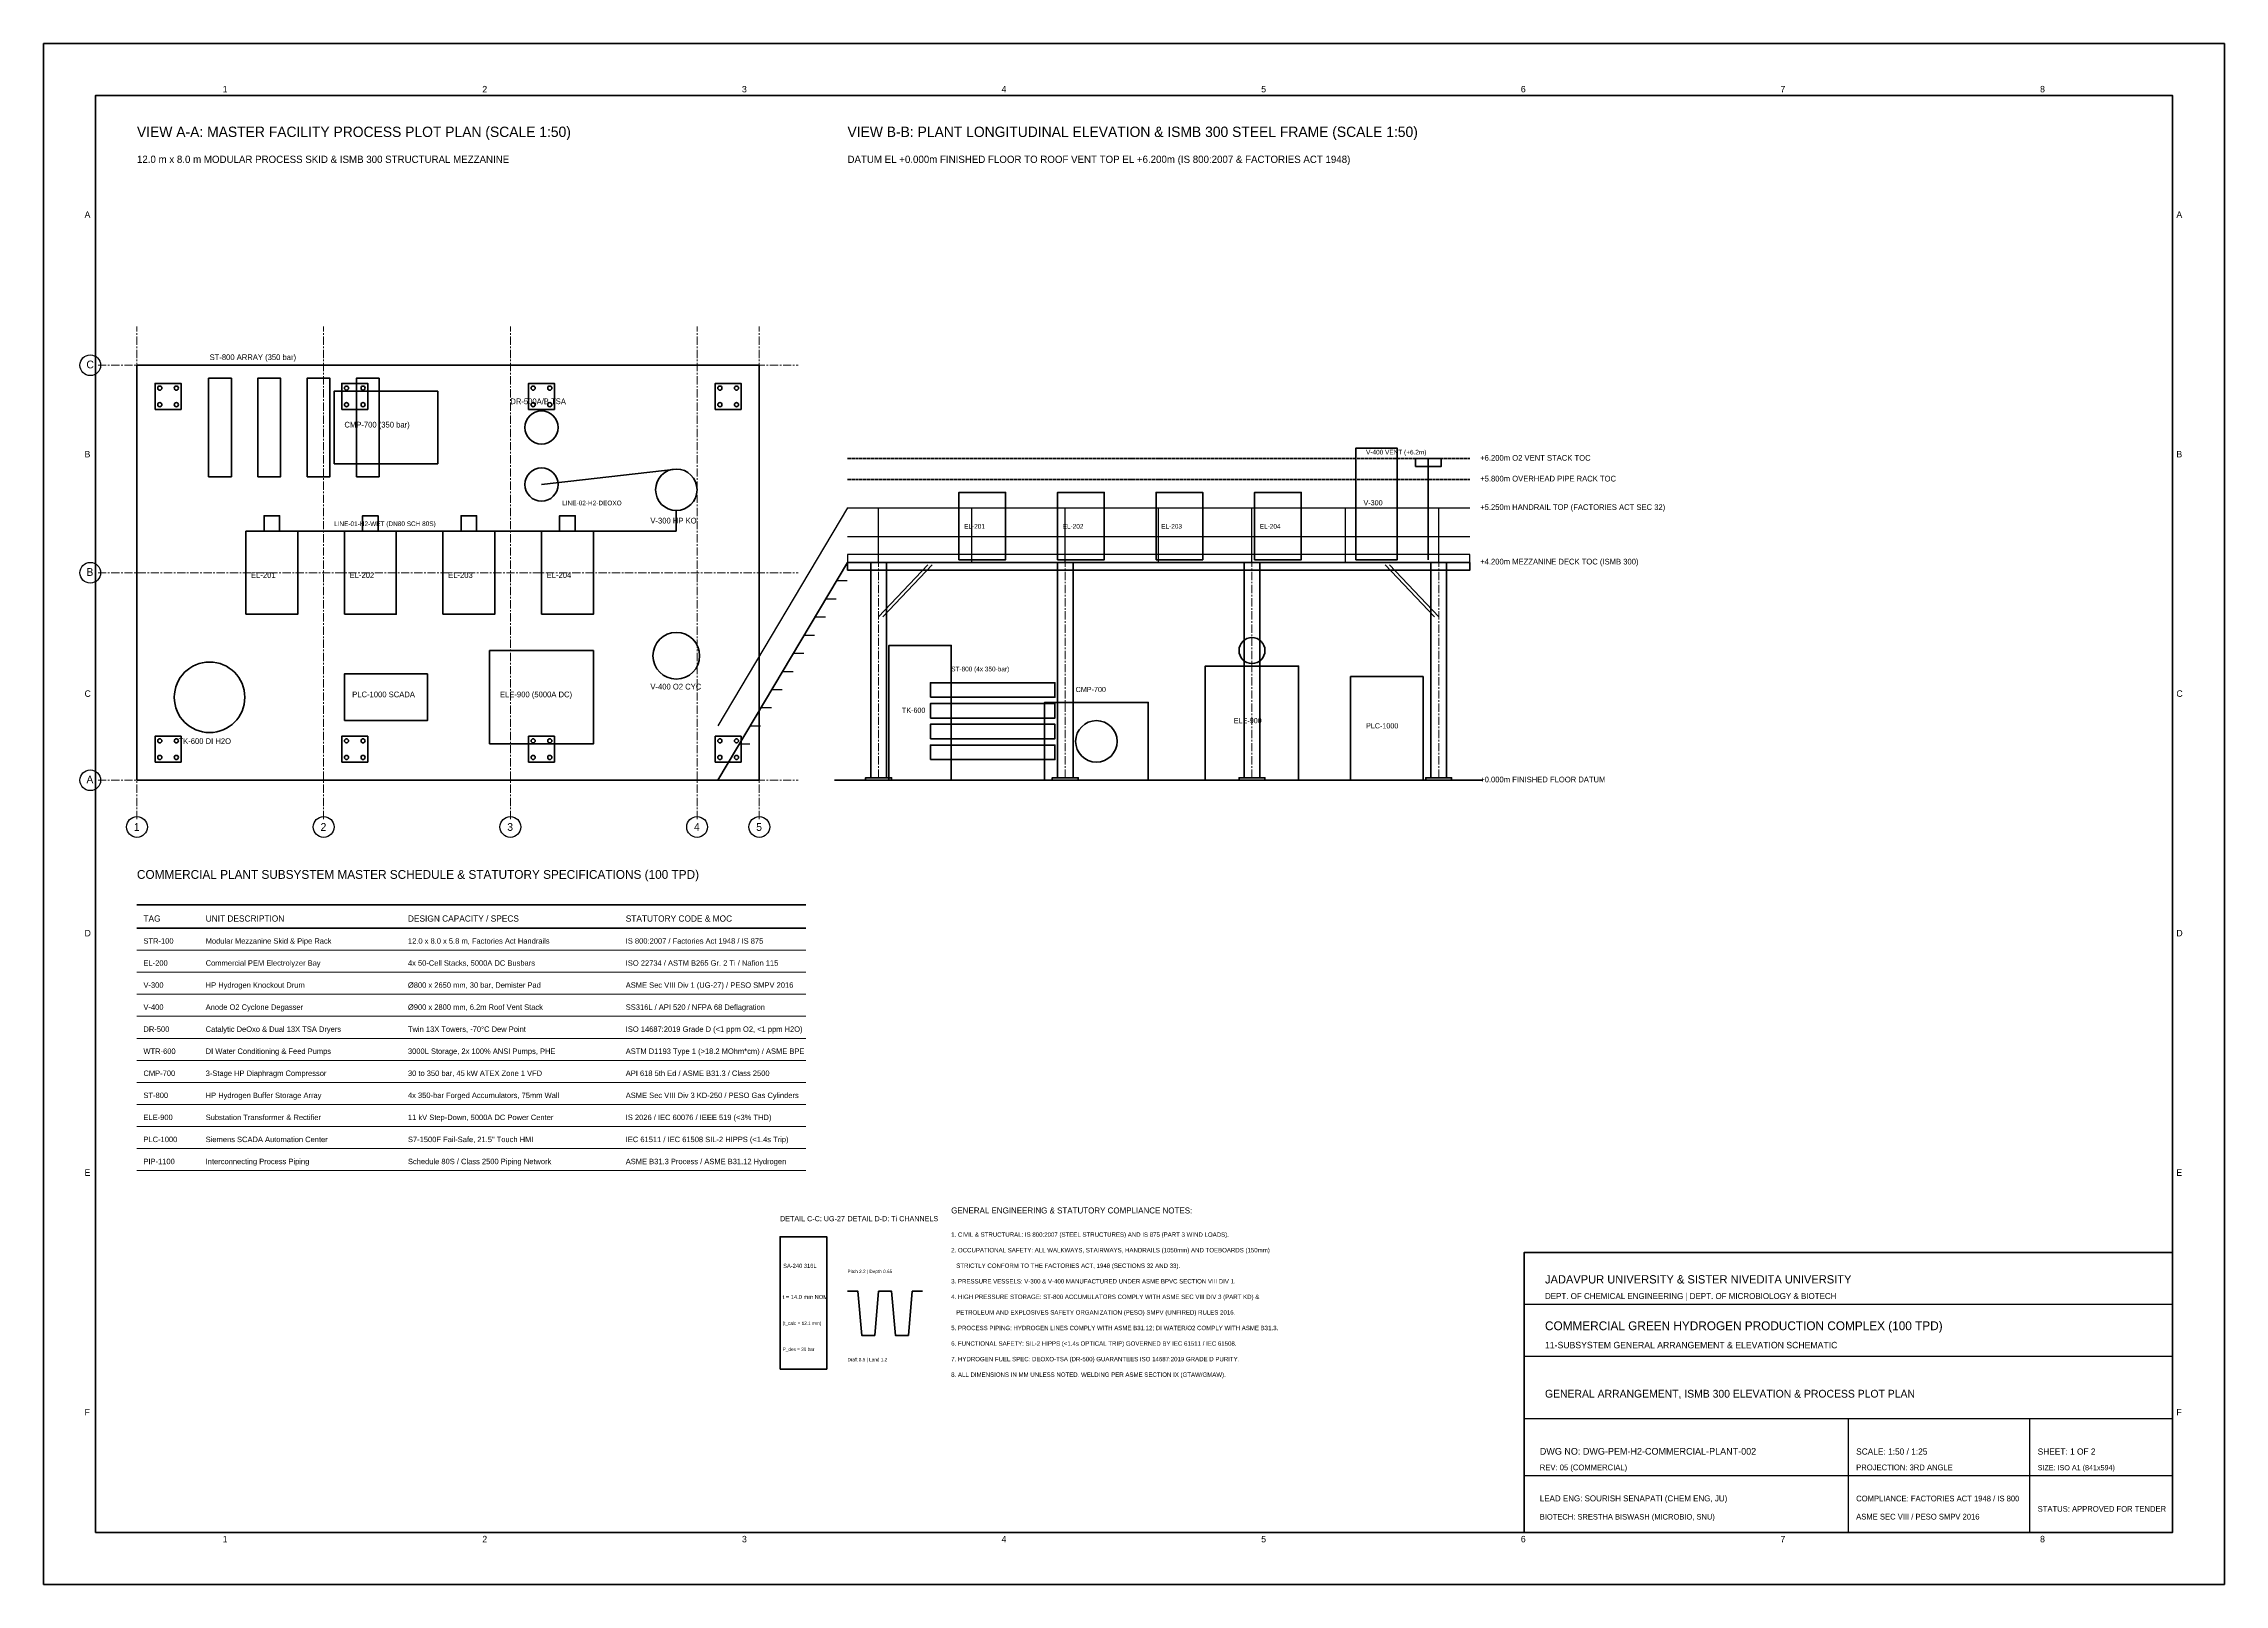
# Model space of a CAD drawing. Header units: millimetres. Extents: x 0 to 841, y 0 to 594.
import ezdxf

# ---------------------------------------------------------------- set-up
doc = ezdxf.new("R2010")
doc.units = ezdxf.units.MM
doc.linetypes.add('CENTER', pattern=[5.08, 3.175, -0.635, 0.635, -0.635])
doc.linetypes.add('DASHED', pattern=[1.524, 1.27, -0.254])
for name, color, linetype, lineweight in [('ANNOTATION', 7, 'Continuous', 35), ('BORDER_TITLE', 7, 'Continuous', 70), ('CALLOUTS', 2, 'Continuous', 35), ('CENTERLINES', 1, 'Continuous', 18), ('EQUIPMENT', 3, 'Continuous', 50), ('PIPING', 5, 'Continuous', 35), ('STRUCTURAL', 6, 'Continuous', 40), ('TABLE_GRID', 4, 'Continuous', 25)]:
    doc.layers.add(name, color=color, linetype=linetype, lineweight=lineweight)

msp = doc.modelspace()

# ---------------------------------------------------------------- linework, layer by layer
at = {"layer": 'BORDER_TITLE', "lineweight": 70}
msp.add_line((305, 310), (555, 310), dxfattribs=at)
at = {"layer": 'BORDER_TITLE', "linetype": 'DASHED', "lineweight": 50}
msp.add_line((310, 310), (550, 310), dxfattribs=at)
at = {"layer": 'BORDER_TITLE', "lineweight": 25}
for p, q in [((571, 108), (821, 108)), ((571, 88), (821, 88)), ((571, 64), (821, 64)), ((696, 20), (696, 64)), ((766, 20), (766, 64)), ((571, 42), (821, 42))]:
    msp.add_line(p, q, dxfattribs=at)
at = {"layer": 'BORDER_TITLE', "lineweight": 70}
msp.add_lwpolyline([(0, 0), (841, 0), (841, 594), (0, 594), (0, 0)], dxfattribs=at)
at = {"layer": 'BORDER_TITLE', "lineweight": 50}
for points in [[(20, 20), (821, 20), (821, 574), (20, 574), (20, 20)], [(571, 20), (821, 20), (821, 128), (571, 128), (571, 20)]]:
    msp.add_lwpolyline(points, dxfattribs=at)
at = {"layer": 'BORDER_TITLE', "lineweight": 25}
for centre in [(18, 470), (18, 390), (18, 310), (36, 292), (108, 292), (180, 292), (252, 292), (276, 292)]:
    msp.add_circle(centre, 4, dxfattribs=at)
at = {"layer": 'CALLOUTS', "lineweight": 30}
for q in [(260, 331), (550, 415)]:
    msp.add_line((310, 415), q, dxfattribs=at)
at = {"layer": 'CALLOUTS', "linetype": 'DASHED', "lineweight": 25}
msp.add_line((310, 415), (550, 415), dxfattribs=at)
at = {"layer": 'CALLOUTS', "lineweight": 25}
for p, q in [((322, 394), (322, 415)), ((358, 394), (358, 415)), ((394, 394), (394, 415)), ((430, 394), (430, 415)), ((466, 394), (466, 415)), ((502, 394), (502, 415)), ((538, 394), (538, 415)), ((310, 404), (550, 404))]:
    msp.add_line(p, q, dxfattribs=at)
msp.add_lwpolyline([(310, 394), (550, 394), (550, 397), (310, 397), (310, 394)], dxfattribs=at)
at = {"layer": 'CENTERLINES', "linetype": 'CENTER', "lineweight": 18}
for p, q in [((36, 295), (36, 485)), ((108, 295), (108, 485)), ((180, 295), (180, 485)), ((252, 295), (252, 485)), ((276, 295), (276, 485)), ((21, 470), (291, 470)), ((21, 390), (291, 390)), ((322, 311), (322, 394)), ((394, 311), (394, 394)), ((466, 311), (466, 394)), ((538, 311), (538, 394)), ((21, 310), (291, 310))]:
    msp.add_line(p, q, dxfattribs=at)
at = {"layer": 'EQUIPMENT', "linetype": 'DASHED', "lineweight": 40}
msp.add_line((310, 434), (550, 434), dxfattribs=at)
at = {"layer": 'EQUIPMENT', "lineweight": 50}
msp.add_line((534, 395), (534, 434), dxfattribs=at)
at = {"layer": 'EQUIPMENT', "lineweight": 35}
for points in [[(63.6, 427), (72.4, 427), (72.4, 465), (63.6, 465), (63.6, 427)], [(82.6, 427), (91.4, 427), (91.4, 465), (82.6, 465), (82.6, 427)], [(101.6, 427), (110.4, 427), (110.4, 465), (101.6, 465), (101.6, 427)], [(120.6, 427), (129.4, 427), (129.4, 465), (120.6, 465), (120.6, 427)], [(342, 342), (390, 342), (390, 347.6), (342, 347.6), (342, 342)], [(342, 334), (390, 334), (390, 339.6), (342, 339.6), (342, 334)], [(342, 326), (390, 326), (390, 331.6), (342, 331.6), (342, 326)], [(342, 318), (390, 318), (390, 323.6), (342, 323.6), (342, 318)], [(284, 83), (302, 83), (302, 134), (284, 134), (284, 83)], [(310, 113), (314, 113), (315.5, 96), (320.5, 96), (322, 113), (327, 113), (328.5, 96), (333.5, 96), (335, 113), (339, 113)]]:
    msp.add_lwpolyline(points, dxfattribs=at)
at = {"layer": 'EQUIPMENT', "lineweight": 40}
for points in [[(112, 432), (152, 432), (152, 460), (112, 460), (112, 432)], [(506, 395), (522, 395), (522, 438), (506, 438), (506, 395)], [(529, 431), (539, 431), (539, 434), (529, 434), (529, 431)], [(353, 395), (371, 395), (371, 421), (353, 421), (353, 395)], [(391, 395), (409, 395), (409, 421), (391, 421), (391, 395)], [(429, 395), (447, 395), (447, 421), (429, 421), (429, 395)], [(467, 395), (485, 395), (485, 421), (467, 421), (467, 395)], [(78, 374), (98, 374), (98, 406), (78, 406), (78, 374)], [(116, 374), (136, 374), (136, 406), (116, 406), (116, 374)], [(154, 374), (174, 374), (174, 406), (154, 406), (154, 374)], [(192, 374), (212, 374), (212, 406), (192, 406), (192, 374)], [(326, 310), (350, 310), (350, 362), (326, 362), (326, 310)], [(172, 324), (212, 324), (212, 360), (172, 360), (172, 324)], [(448, 310), (484, 310), (484, 354), (448, 354), (448, 310)], [(116, 333), (148, 333), (148, 351), (116, 351), (116, 333)], [(504, 310), (532, 310), (532, 350), (504, 350), (504, 310)], [(386, 310), (426, 310), (426, 340), (386, 340), (386, 310)]]:
    msp.add_lwpolyline(points, dxfattribs=at)
for centre, radius in [((192, 446), 6.4), ((192, 424), 6.4), ((244, 422), 8), ((244, 358), 9), ((64, 342), 13.6)]:
    msp.add_circle(centre, radius, dxfattribs=at)
at = {"layer": 'EQUIPMENT'}
for centre, radius in [((466, 360), 5), ((406, 325), 8)]:
    msp.add_circle(centre, radius, dxfattribs=at)
at = {"layer": 'PIPING', "lineweight": 35}
for p, q in [((244, 430), (192, 424)), ((244, 406), (244, 414)), ((88, 406), (244, 406))]:
    msp.add_line(p, q, dxfattribs=at)
for points in [[(85, 406), (91, 406), (91, 412), (85, 412), (85, 406)], [(123, 406), (129, 406), (129, 412), (123, 412), (123, 406)], [(161, 406), (167, 406), (167, 412), (161, 412), (161, 406)], [(199, 406), (205, 406), (205, 412), (199, 412), (199, 406)]]:
    msp.add_lwpolyline(points, dxfattribs=at)
at = {"layer": 'STRUCTURAL', "linetype": 'DASHED', "lineweight": 35}
for p, q in [((310, 426), (550, 426)), ((310, 394), (550, 394))]:
    msp.add_line(p, q, dxfattribs=at)
at = {"layer": 'STRUCTURAL', "lineweight": 40}
msp.add_line((310, 394), (260, 310), dxfattribs=at)
at = {"layer": 'STRUCTURAL', "lineweight": 25}
for p, q in [((305.8333, 387), (309.8333, 387)), ((301.6667, 380), (305.6667, 380)), ((297.5, 373), (301.5, 373)), ((293.3333, 366), (297.3333, 366)), ((289.1667, 359), (293.1667, 359)), ((280.8333, 345), (284.8333, 345)), ((285, 352), (289, 352)), ((276.6667, 338), (280.6667, 338)), ((272.5, 331), (276.5, 331)), ((268.3333, 324), (272.3333, 324)), ((264.1667, 317), (268.1667, 317)), ((260, 310), (264, 310))]:
    msp.add_line(p, q, dxfattribs=at)
at = {"layer": 'STRUCTURAL', "lineweight": 50}
for p, q in [((319, 311), (319, 394)), ((325, 311), (325, 394)), ((391, 311), (391, 394)), ((397, 311), (397, 394)), ((463, 311), (463, 394)), ((469, 311), (469, 394)), ((535, 311), (535, 394)), ((541, 311), (541, 394))]:
    msp.add_line(p, q, dxfattribs=at)
at = {"layer": 'STRUCTURAL', "lineweight": 35}
for p, q in [((322, 373), (341, 393)), ((323.6, 373), (342.6, 393)), ((536.4, 373), (517.4, 393)), ((538, 373), (519, 393))]:
    msp.add_line(p, q, dxfattribs=at)
at = {"layer": 'STRUCTURAL', "lineweight": 50}
for points in [[(36, 310), (276, 310), (276, 470), (36, 470), (36, 310)], [(310, 391), (550, 391), (550, 394), (310, 394), (310, 391)]]:
    msp.add_lwpolyline(points, dxfattribs=at)
at = {"layer": 'STRUCTURAL', "lineweight": 35}
for points in [[(43, 453), (53, 453), (53, 463), (43, 463), (43, 453)], [(115, 453), (125, 453), (125, 463), (115, 463), (115, 453)], [(187, 453), (197, 453), (197, 463), (187, 463), (187, 453)], [(259, 453), (269, 453), (269, 463), (259, 463), (259, 453)], [(43, 317), (53, 317), (53, 327), (43, 327), (43, 317)], [(115, 317), (125, 317), (125, 327), (115, 327), (115, 317)], [(187, 317), (197, 317), (197, 327), (187, 327), (187, 317)], [(259, 317), (269, 317), (269, 327), (259, 327), (259, 317)]]:
    msp.add_lwpolyline(points, dxfattribs=at)
at = {"layer": 'STRUCTURAL', "lineweight": 40}
for points in [[(317, 310), (327, 310), (327, 311), (317, 311), (317, 310)], [(389, 310), (399, 310), (399, 311), (389, 311), (389, 310)], [(461, 310), (471, 310), (471, 311), (461, 311), (461, 310)], [(533, 310), (543, 310), (543, 311), (533, 311), (533, 310)]]:
    msp.add_lwpolyline(points, dxfattribs=at)
at = {"layer": 'STRUCTURAL'}
for centre in [(44.8, 461.2), (44.8, 454.8), (51.2, 461.2), (51.2, 454.8), (116.8, 461.2), (116.8, 454.8), (123.2, 461.2), (123.2, 454.8), (188.8, 461.2), (188.8, 454.8), (195.2, 461.2), (195.2, 454.8), (260.8, 461.2), (260.8, 454.8), (267.2, 461.2), (267.2, 454.8), (44.8, 325.2), (44.8, 318.8), (51.2, 325.2), (51.2, 318.8), (116.8, 325.2), (116.8, 318.8), (123.2, 325.2), (123.2, 318.8), (188.8, 325.2), (188.8, 318.8), (195.2, 325.2), (195.2, 318.8), (260.8, 325.2), (260.8, 318.8), (267.2, 325.2), (267.2, 318.8)]:
    msp.add_circle(centre, 0.8, dxfattribs=at)
at = {"layer": 'TABLE_GRID', "lineweight": 35}
for points in [[(36, 262), (294, 262)], [(36, 253), (294, 253)]]:
    msp.add_lwpolyline(points, dxfattribs=at)
at = {"layer": 'TABLE_GRID', "lineweight": 18}
for points in [[(36, 244.5), (294, 244.5)], [(36, 236), (294, 236)], [(36, 227.5), (294, 227.5)], [(36, 219), (294, 219)], [(36, 210.5), (294, 210.5)], [(36, 202), (294, 202)], [(36, 193.5), (294, 193.5)], [(36, 185), (294, 185)], [(36, 176.5), (294, 176.5)], [(36, 168), (294, 168)], [(36, 159.5), (294, 159.5)]]:
    msp.add_lwpolyline(points, dxfattribs=at)

# ---------------------------------------------------------------- texts
at = {"layer": 'ANNOTATION'}
for s, height, p in [('VIEW A-A: MASTER FACILITY PROCESS PLOT PLAN (SCALE 1:50)', 4, (36, 558)), ('VIEW B-B: PLANT LONGITUDINAL ELEVATION & ISMB 300 STEEL FRAME (SCALE 1:50)', 4, (310, 558)), ('12.0 m x 8.0 m MODULAR PROCESS SKID & ISMB 300 STRUCTURAL MEZZANINE', 2.8, (36, 548)), ('DATUM EL +0.000m FINISHED FLOOR TO ROOF VENT TOP EL +6.200m (IS 800:2007 & FACTORIES ACT 1948)', 2.8, (310, 548)), ('C', 3, (16.5, 468.8)), ('ST-800 ARRAY (350 bar)', 2.2, (64, 472)), ('DR-500A/B TSA', 2.2, (180, 455)), ('CMP-700 (350 bar)', 2.2, (116, 446)), ('V-400 VENT (+6.2m)', 1.8, (510, 435.6)), ('+6.200m O2 VENT STACK TOC', 2.2, (554, 433.2)), ('+5.800m OVERHEAD PIPE RACK TOC', 2.2, (554, 425.2)), ('LINE-02-H2-DEOXO', 1.8, (200, 416)), ('V-300', 2, (509, 416)), ('+5.250m HANDRAIL TOP (FACTORIES ACT SEC 32)', 2.2, (554, 414.2)), ('LINE-01-H2-WET (DN80 SCH 80S)', 1.8, (112, 408)), ('V-300 HP KO', 2.2, (234, 409)), ('EL-201', 1.8, (355, 407)), ('EL-202', 1.8, (393, 407)), ('EL-203', 1.8, (431, 407)), ('EL-204', 1.8, (469, 407)), ('+4.200m MEZZANINE DECK TOC (ISMB 300)', 2.2, (554, 393.2)), ('B', 3, (16.5, 388.8)), ('EL-201', 2.2, (80, 388)), ('EL-202', 2.2, (118, 388)), ('EL-203', 2.2, (156, 388)), ('EL-204', 2.2, (194, 388)), ('ST-800 (4x 350-bar)', 1.8, (350, 352)), ('V-400 O2 CYC', 2.2, (234, 345)), ('CMP-700', 2, (398, 344)), ('PLC-1000 SCADA', 2.2, (119, 342)), ('ELE-900 (5000A DC)', 2.2, (176, 342)), ('TK-600', 2, (331, 336)), ('ELE-900', 2, (459, 332)), ('PLC-1000', 2, (510, 330)), ('TK-600 DI H2O', 2.2, (52, 324)), ('A', 3, (16.5, 308.8)), ('+0.000m FINISHED FLOOR DATUM', 2.2, (554, 309.2)), ('1', 3, (34.8, 290.5)), ('2', 3, (106.8, 290.5)), ('3', 3, (178.8, 290.5)), ('4', 3, (250.8, 290.5)), ('5', 3, (274.8, 290.5)), ('COMMERCIAL PLANT SUBSYSTEM MASTER SCHEDULE & STATUTORY SPECIFICATIONS (100 TPD)', 3.4, (36, 272)), ('TAG', 2.4, (38.5, 255.5)), ('UNIT DESCRIPTION', 2.4, (62.5, 255.5)), ('DESIGN CAPACITY / SPECS', 2.4, (140.5, 255.5)), ('STATUTORY CODE & MOC', 2.4, (224.5, 255.5)), ('STR-100', 2.1, (38.5, 247)), ('Modular Mezzanine Skid & Pipe Rack', 2.1, (62.5, 247)), ('12.0 x 8.0 x 5.8 m, Factories Act Handrails', 2.1, (140.5, 247)), ('IS 800:2007 / Factories Act 1948 / IS 875', 2.1, (224.5, 247)), ('EL-200', 2.1, (38.5, 238.5)), ('Commercial PEM Electrolyzer Bay', 2.1, (62.5, 238.5)), ('4x 50-Cell Stacks, 5000A DC Busbars', 2.1, (140.5, 238.5)), ('ISO 22734 / ASTM B265 Gr. 2 Ti / Nafion 115', 2.1, (224.5, 238.5)), ('V-300', 2.1, (38.5, 230)), ('HP Hydrogen Knockout Drum', 2.1, (62.5, 230)), ('Ø800 x 2650 mm, 30 bar, Demister Pad', 2.1, (140.5, 230)), ('ASME Sec VIII Div 1 (UG-27) / PESO SMPV 2016', 2.1, (224.5, 230)), ('V-400', 2.1, (38.5, 221.5)), ('Anode O2 Cyclone Degasser', 2.1, (62.5, 221.5)), ('Ø900 x 2800 mm, 6.2m Roof Vent Stack', 2.1, (140.5, 221.5)), ('SS316L / API 520 / NFPA 68 Deflagration', 2.1, (224.5, 221.5)), ('DR-500', 2.1, (38.5, 213)), ('Catalytic DeOxo & Dual 13X TSA Dryers', 2.1, (62.5, 213)), ('Twin 13X Towers, -70°C Dew Point', 2.1, (140.5, 213)), ('ISO 14687:2019 Grade D (<1 ppm O2, <1 ppm H2O)', 2.1, (224.5, 213)), ('WTR-600', 2.1, (38.5, 204.5)), ('DI Water Conditioning & Feed Pumps', 2.1, (62.5, 204.5)), ('3000L Storage, 2x 100% ANSI Pumps, PHE', 2.1, (140.5, 204.5)), ('ASTM D1193 Type 1 (>18.2 MOhm*cm) / ASME BPE', 2.1, (224.5, 204.5)), ('CMP-700', 2.1, (38.5, 196)), ('3-Stage HP Diaphragm Compressor', 2.1, (62.5, 196)), ('30 to 350 bar, 45 kW ATEX Zone 1 VFD', 2.1, (140.5, 196)), ('API 618 5th Ed / ASME B31.3 / Class 2500', 2.1, (224.5, 196)), ('ST-800', 2.1, (38.5, 187.5)), ('HP Hydrogen Buffer Storage Array', 2.1, (62.5, 187.5)), ('4x 350-bar Forged Accumulators, 75mm Wall', 2.1, (140.5, 187.5)), ('ASME Sec VIII Div 3 KD-250 / PESO Gas Cylinders', 2.1, (224.5, 187.5)), ('ELE-900', 2.1, (38.5, 179)), ('Substation Transformer & Rectifier', 2.1, (62.5, 179)), ('11 kV Step-Down, 5000A DC Power Center', 2.1, (140.5, 179)), ('IS 2026 / IEC 60076 / IEEE 519 (<3% THD)', 2.1, (224.5, 179)), ('PLC-1000', 2.1, (38.5, 170.5)), ('Siemens SCADA Automation Center', 2.1, (62.5, 170.5)), ('S7-1500F Fail-Safe, 21.5" Touch HMI', 2.1, (140.5, 170.5)), ('IEC 61511 / IEC 61508 SIL-2 HIPPS (<1.4s Trip)', 2.1, (224.5, 170.5)), ('PIP-1100', 2.1, (38.5, 162)), ('Interconnecting Process Piping', 2.1, (62.5, 162)), ('Schedule 80S / Class 2500 Piping Network', 2.1, (140.5, 162)), ('ASME B31.3 Process / ASME B31.12 Hydrogen', 2.1, (224.5, 162)), ('GENERAL ENGINEERING & STATUTORY COMPLIANCE NOTES:', 2.3, (350, 143)), ('DETAIL C-C: UG-27', 2, (284, 140)), ('DETAIL D-D: Ti CHANNELS', 2, (310, 140)), ('1. CIVIL & STRUCTURAL: IS 800:2007 (STEEL STRUCTURES) AND IS 875 (PART 3 WIND LOADS).', 1.7, (350, 134)), ('2. OCCUPATIONAL SAFETY: ALL WALKWAYS, STAIRWAYS, HANDRAILS (1050mm) AND TOEBOARDS (150mm)', 1.7, (350, 128)), ('SA-240 316L', 1.6, (285.2, 122)), ('Pitch 2.2 | Depth 0.65', 1.3, (310, 120)), ('   STRICTLY CONFORM TO THE FACTORIES ACT, 1948 (SECTIONS 32 AND 33).', 1.7, (350, 122)), ('JADAVPUR UNIVERSITY & SISTER NIVEDITA UNIVERSITY', 3.2, (579, 116)), ('t = 14.0 mm NOM', 1.6, (285, 110)), ('4. HIGH PRESSURE STORAGE: ST-800 ACCUMULATORS COMPLY WITH ASME SEC VIII DIV 3 (PART KD) &', 1.7, (350, 110)), ('3. PRESSURE VESSELS: V-300 & V-400 MANUFACTURED UNDER ASME BPVC SECTION VIII DIV 1.', 1.7, (350, 116)), ('DEPT. OF CHEMICAL ENGINEERING | DEPT. OF MICROBIOLOGY & BIOTECH', 2.3, (579, 110)), ('(t_calc = 12.1 mm)', 1.3, (285, 100)), ('   PETROLEUM AND EXPLOSIVES SAFETY ORGANIZATION (PESO) SMPV (UNFIRED) RULES 2016.', 1.7, (350, 104)), ('COMMERCIAL GREEN HYDROGEN PRODUCTION COMPLEX (100 TPD)', 3.4, (579, 98)), ('5. PROCESS PIPING: HYDROGEN LINES COMPLY WITH ASME B31.12; DI WATER/O2 COMPLY WITH ASME B31.3.', 1.7, (350, 98)), ('6. FUNCTIONAL SAFETY: SIL-2 HIPPS (<1.4s OPTICAL TRIP) GOVERNED BY IEC 61511 / IEC 61508.', 1.7, (350, 92)), ('11-SUBSYSTEM GENERAL ARRANGEMENT & ELEVATION SCHEMATIC', 2.5, (579, 91)), ('P_des = 30 bar', 1.3, (285, 90)), ('Draft 8.5 | Land 1.2', 1.3, (310, 86)), ('7. HYDROGEN FUEL SPEC: DEOXO-TSA (DR-500) GUARANTEES ISO 14687:2019 GRADE D PURITY.', 1.7, (350, 86)), ('8. ALL DIMENSIONS IN MM UNLESS NOTED. WELDING PER ASME SECTION IX (GTAW/GMAW).', 1.7, (350, 80)), ('GENERAL ARRANGEMENT, ISMB 300 ELEVATION & PROCESS PLOT PLAN', 3, (579, 72)), ('DWG NO: DWG-PEM-H2-COMMERCIAL-PLANT-002', 2.6, (577, 50)), ('SCALE: 1:50 / 1:25', 2.4, (699, 50)), ('SHEET: 1 OF 2', 2.4, (769, 50)), ('REV: 05 (COMMERCIAL)', 2.2, (577, 44)), ('PROJECTION: 3RD ANGLE', 2.2, (699, 44)), ('SIZE: ISO A1 (841x594)', 2, (769, 44)), ('LEAD ENG: SOURISH SENAPATI (CHEM ENG, JU)', 2.3, (577, 32)), ('COMPLIANCE: FACTORIES ACT 1948 / IS 800', 2.2, (699, 32)), ('BIOTECH: SRESTHA BISWASH (MICROBIO, SNU)', 2.1, (577, 25)), ('ASME SEC VIII / PESO SMPV 2016', 2.2, (699, 25)), ('STATUS: APPROVED FOR TENDER', 2.2, (769, 28))]:
    msp.add_text(s, height=height, dxfattribs=at).set_placement(p)
at = {"layer": 'BORDER_TITLE'}
for s, p in [('1', (69.0625, 575.2)), ('2', (169.1875, 575.2)), ('3', (269.3125, 575.2)), ('4', (369.4375, 575.2)), ('5', (469.5625, 575.2)), ('6', (569.6875, 575.2)), ('7', (669.8125, 575.2)), ('8', (769.9375, 575.2)), ('A', (15.8, 526.8333)), ('A', (822.5, 526.8333)), ('B', (15.8, 434.5)), ('B', (822.5, 434.5)), ('C', (15.8, 342.1667)), ('C', (822.5, 342.1667)), ('D', (15.8, 249.8333)), ('D', (822.5, 249.8333)), ('E', (15.8, 157.5)), ('E', (822.5, 157.5)), ('F', (15.8, 65.1667)), ('F', (822.5, 65.1667)), ('1', (69.0625, 16.2)), ('2', (169.1875, 16.2)), ('3', (269.3125, 16.2)), ('4', (369.4375, 16.2)), ('5', (469.5625, 16.2)), ('6', (569.6875, 16.2)), ('7', (669.8125, 16.2)), ('8', (769.9375, 16.2))]:
    msp.add_text(s, height=2.5, dxfattribs=at).set_placement(p)

doc.saveas('drawing.dxf')
